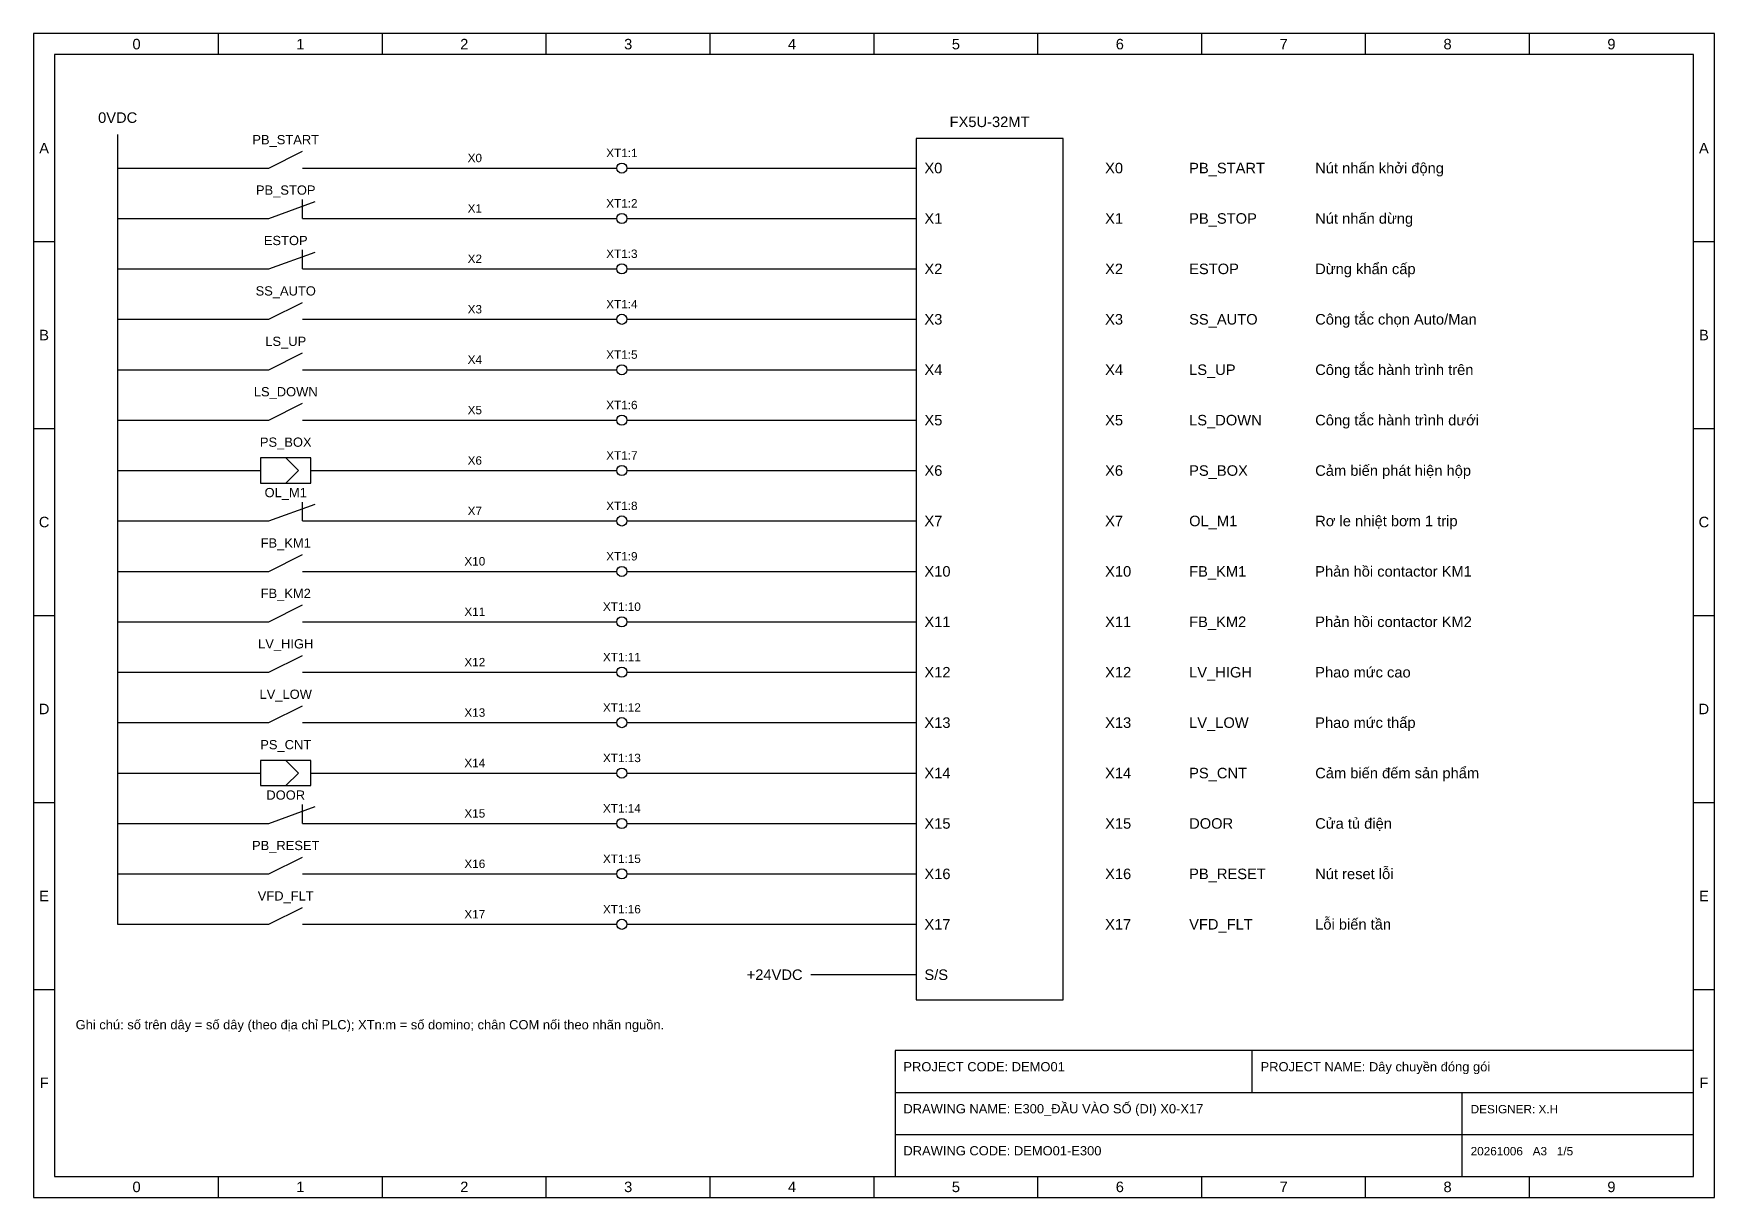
# Model space of a CAD drawing. Header units: millimetres. Extents: x 10 to 2210, y 10 to 287.
# Drawn here: x 10 to 410, y 10 to 287 of the extents above; entities that cross this region are included whole.
import ezdxf
from ezdxf.enums import TextEntityAlignment as Align

# ---------------------------------------------------------------- set-up
doc = ezdxf.new("R2010")
doc.units = ezdxf.units.MM
for name, color, linetype in [('FRAME', 7, 'Continuous'), ('PLC', 4, 'Continuous'), ('SYMBOL', 3, 'Continuous'), ('TERMINAL', 5, 'Continuous'), ('TEXT', 7, 'Continuous'), ('WIRE', 1, 'Continuous')]:
    doc.layers.add(name, color=color, linetype=linetype)
doc.styles.add('VN', font='arial.ttf')

msp = doc.modelspace()

# ---------------------------------------------------------------- texts
at = {"layer": 'FRAME', "style": 'VN'}
for s, p in [('0', (34.5, 284.5)), ('1', (73.5, 284.5)), ('2', (112.5, 284.5)), ('3', (151.5, 284.5)), ('4', (190.5, 284.5)), ('5', (229.5, 284.5)), ('6', (268.5, 284.5)), ('7', (307.5, 284.5)), ('8', (346.5, 284.5)), ('9', (385.5, 284.5)), ('A', (12.5, 259.75)), ('A', (407.5, 259.75)), ('B', (12.5, 215.25)), ('B', (407.5, 215.25)), ('C', (12.5, 170.75)), ('C', (407.5, 170.75)), ('D', (12.5, 126.25)), ('D', (407.5, 126.25)), ('E', (12.5, 81.75)), ('E', (407.5, 81.75)), ('F', (12.5, 37.25)), ('F', (407.5, 37.25)), ('0', (34.5, 12.5)), ('1', (73.5, 12.5)), ('2', (112.5, 12.5)), ('3', (151.5, 12.5)), ('4', (190.5, 12.5)), ('5', (229.5, 12.5)), ('6', (268.5, 12.5)), ('7', (307.5, 12.5)), ('8', (346.5, 12.5)), ('9', (385.5, 12.5))]:
    msp.add_text(s, height=2.5, dxfattribs=at).set_placement(p, align=Align.MIDDLE_CENTER)
at = {"layer": 'PLC', "style": 'VN'}
for s, p in [('X0', (222, 255)), ('X1', (222, 243)), ('X2', (222, 231)), ('X3', (222, 219)), ('X4', (222, 207)), ('X5', (222, 195)), ('X6', (222, 183)), ('X7', (222, 171)), ('X10', (222, 159)), ('X11', (222, 147)), ('X12', (222, 135)), ('X13', (222, 123)), ('X14', (222, 111)), ('X15', (222, 99)), ('X16', (222, 87)), ('X17', (222, 75)), ('S/S', (222, 63))]:
    msp.add_text(s, height=2.5, dxfattribs=at).set_placement(p, align=Align.MIDDLE_LEFT)
at = {"layer": 'TEXT', "style": 'VN'}
for s, height, p in [('0VDC', 2.5, (30, 265)), ('FX5U-32MT', 2.5, (237.5, 264)), ('PB_START', 2.2, (70, 260)), ('X0', 2, (115, 255.8)), ('XT1:1', 2, (150, 257)), ('PB_STOP', 2.2, (70, 248)), ('X1', 2, (115, 243.8)), ('XT1:2', 2, (150, 245)), ('ESTOP', 2.2, (70, 236)), ('X2', 2, (115, 231.8)), ('XT1:3', 2, (150, 233)), ('SS_AUTO', 2.2, (70, 224)), ('X3', 2, (115, 219.8)), ('XT1:4', 2, (150, 221)), ('LS_UP', 2.2, (70, 212)), ('X4', 2, (115, 207.8)), ('XT1:5', 2, (150, 209)), ('LS_DOWN', 2.2, (70, 200)), ('X5', 2, (115, 195.8)), ('XT1:6', 2, (150, 197)), ('PS_BOX', 2.2, (70, 188)), ('X6', 2, (115, 183.8)), ('XT1:7', 2, (150, 185)), ('OL_M1', 2.2, (70, 176)), ('X7', 2, (115, 171.8)), ('XT1:8', 2, (150, 173)), ('FB_KM1', 2.2, (70, 164)), ('X10', 2, (115, 159.8)), ('XT1:9', 2, (150, 161)), ('FB_KM2', 2.2, (70, 152)), ('X11', 2, (115, 147.8)), ('XT1:10', 2, (150, 149)), ('LV_HIGH', 2.2, (70, 140)), ('X12', 2, (115, 135.8)), ('XT1:11', 2, (150, 137)), ('LV_LOW', 2.2, (70, 128)), ('X13', 2, (115, 123.8)), ('XT1:12', 2, (150, 125)), ('PS_CNT', 2.2, (70, 116)), ('X14', 2, (115, 111.8)), ('XT1:13', 2, (150, 113)), ('DOOR', 2.2, (70, 104)), ('X15', 2, (115, 99.8)), ('XT1:14', 2, (150, 101)), ('PB_RESET', 2.2, (70, 92)), ('X16', 2, (115, 87.8)), ('XT1:15', 2, (150, 89)), ('VFD_FLT', 2.2, (70, 80)), ('X17', 2, (115, 75.8)), ('XT1:16', 2, (150, 77))]:
    msp.add_text(s, height=height, dxfattribs=at).set_placement(p, align=Align.BOTTOM_CENTER)
for s, p in [('X0', (265, 255)), ('PB_START', (285, 255)), ('Nút nhấn khởi động', (315, 255)), ('X1', (265, 243)), ('PB_STOP', (285, 243)), ('Nút nhấn dừng', (315, 243)), ('X2', (265, 231)), ('ESTOP', (285, 231)), ('Dừng khẩn cấp', (315, 231)), ('X3', (265, 219)), ('SS_AUTO', (285, 219)), ('Công tắc chọn Auto/Man', (315, 219)), ('X4', (265, 207)), ('LS_UP', (285, 207)), ('Công tắc hành trình trên', (315, 207)), ('X5', (265, 195)), ('LS_DOWN', (285, 195)), ('Công tắc hành trình dưới', (315, 195)), ('X6', (265, 183)), ('PS_BOX', (285, 183)), ('Cảm biến phát hiện hộp', (315, 183)), ('X7', (265, 171)), ('OL_M1', (285, 171)), ('Rơ le nhiệt bơm 1 trip', (315, 171)), ('X10', (265, 159)), ('FB_KM1', (285, 159)), ('Phản hồi contactor KM1', (315, 159)), ('X11', (265, 147)), ('FB_KM2', (285, 147)), ('Phản hồi contactor KM2', (315, 147)), ('X12', (265, 135)), ('LV_HIGH', (285, 135)), ('Phao mức cao', (315, 135)), ('X13', (265, 123)), ('LV_LOW', (285, 123)), ('Phao mức thấp', (315, 123)), ('X14', (265, 111)), ('PS_CNT', (285, 111)), ('Cảm biến đếm sản phẩm', (315, 111)), ('X15', (265, 99)), ('DOOR', (285, 99)), ('Cửa tủ điện', (315, 99)), ('X16', (265, 87)), ('PB_RESET', (285, 87)), ('Nút reset lỗi', (315, 87)), ('X17', (265, 75)), ('VFD_FLT', (285, 75)), ('Lỗi biến tần', (315, 75))]:
    msp.add_text(s, height=2.5, dxfattribs=at).set_placement(p, align=Align.MIDDLE_LEFT)
msp.add_text('+24VDC', height=2.5, dxfattribs=at).set_placement((193, 63), align=Align.MIDDLE_RIGHT)
for s, height, p in [('Ghi chú: số trên dây = số dây (theo địa chỉ PLC); XTn:m = số domino; chân COM nối theo nhãn nguồn.', 2.2, (20, 50)), ('PROJECT CODE: DEMO01', 2.2, (217, 40)), ('PROJECT NAME: Dây chuyền đóng gói', 2.2, (302, 40)), ('DRAWING NAME: E300_ĐẦU VÀO SỐ (DI) X0-X17', 2.2, (217, 30)), ('DESIGNER: X.H', 2, (352, 30)), ('DRAWING CODE: DEMO01-E300', 2.2, (217, 20)), ('20261006   A3   1/5', 2, (352, 20))]:
    msp.add_text(s, height=height, dxfattribs=at).set_placement(p)

# ---------------------------------------------------------------- blocks, each defined once
blk = doc.blocks.new('NO')
for p, q in [((6, 0), (14, 4)), ((0, 0), (6, 0)), ((14, 0), (20, 0))]:
    blk.add_line(p, q)
blk = doc.blocks.new('TERM')
blk.add_circle((0, 0), 1.2)
blk = doc.blocks.new('NC')
for p, q in [((6, 0), (17, 4)), ((14, 0), (14, 4.5)), ((0, 0), (6, 0)), ((14, 0), (20, 0))]:
    blk.add_line(p, q)
blk = doc.blocks.new('SENSOR')
for p, q in [((0, 0), (4, 0)), ((13, 0), (10, 3)), ((10, -3), (13, 0)), ((16, 0), (20, 0))]:
    blk.add_line(p, q)
blk.add_lwpolyline([(4, -3), (16, -3), (16, 3), (4, 3)], close=True)

# ---------------------------------------------------------------- linework, layer by layer
at = {"layer": 'FRAME'}
for p, q in [((54, 282), (54, 287)), ((93, 282), (93, 287)), ((132, 282), (132, 287)), ((171, 282), (171, 287)), ((210, 282), (210, 287)), ((249, 282), (249, 287)), ((288, 282), (288, 287)), ((327, 282), (327, 287)), ((366, 282), (366, 287)), ((10, 237.5), (15, 237.5)), ((405, 237.5), (410, 237.5)), ((10, 193), (15, 193)), ((405, 193), (410, 193)), ((10, 148.5), (15, 148.5)), ((405, 148.5), (410, 148.5)), ((10, 104), (15, 104)), ((405, 104), (410, 104)), ((10, 59.5), (15, 59.5)), ((405, 59.5), (410, 59.5)), ((300, 35), (300, 45)), ((215, 35), (405, 35)), ((350, 15), (350, 35)), ((215, 25), (405, 25)), ((54, 10), (54, 15)), ((93, 10), (93, 15)), ((132, 10), (132, 15)), ((171, 10), (171, 15)), ((210, 10), (210, 15)), ((249, 10), (249, 15)), ((288, 10), (288, 15)), ((327, 10), (327, 15)), ((366, 10), (366, 15))]:
    msp.add_line(p, q, dxfattribs=at)
for points in [[(10, 10), (410, 10), (410, 287), (10, 287)], [(15, 15), (405, 15), (405, 282), (15, 282)], [(215, 15), (405, 15), (405, 45), (215, 45)]]:
    msp.add_lwpolyline(points, close=True, dxfattribs=at)
at = {"layer": 'PLC'}
msp.add_lwpolyline([(220, 57), (255, 57), (255, 262), (220, 262)], close=True, dxfattribs=at)
at = {"layer": 'WIRE'}
for p, q in [((30, 263), (30, 75)), ((30, 255), (60, 255)), ((80, 255), (148.8, 255)), ((151.2, 255), (220, 255)), ((30, 243), (60, 243)), ((80, 243), (148.8, 243)), ((151.2, 243), (220, 243)), ((30, 231), (60, 231)), ((80, 231), (148.8, 231)), ((151.2, 231), (220, 231)), ((30, 219), (60, 219)), ((80, 219), (148.8, 219)), ((151.2, 219), (220, 219)), ((30, 207), (60, 207)), ((80, 207), (148.8, 207)), ((151.2, 207), (220, 207)), ((30, 195), (60, 195)), ((80, 195), (148.8, 195)), ((151.2, 195), (220, 195)), ((30, 183), (60, 183)), ((80, 183), (148.8, 183)), ((151.2, 183), (220, 183)), ((30, 171), (60, 171)), ((80, 171), (148.8, 171)), ((151.2, 171), (220, 171)), ((30, 159), (60, 159)), ((80, 159), (148.8, 159)), ((151.2, 159), (220, 159)), ((30, 147), (60, 147)), ((80, 147), (148.8, 147)), ((151.2, 147), (220, 147)), ((30, 135), (60, 135)), ((80, 135), (148.8, 135)), ((151.2, 135), (220, 135)), ((30, 123), (60, 123)), ((80, 123), (148.8, 123)), ((151.2, 123), (220, 123)), ((30, 111), (60, 111)), ((80, 111), (148.8, 111)), ((151.2, 111), (220, 111)), ((30, 99), (60, 99)), ((80, 99), (148.8, 99)), ((151.2, 99), (220, 99)), ((30, 87), (60, 87)), ((80, 87), (148.8, 87)), ((151.2, 87), (220, 87)), ((30, 75), (60, 75)), ((80, 75), (148.8, 75)), ((151.2, 75), (220, 75)), ((220, 63), (195, 63))]:
    msp.add_line(p, q, dxfattribs=at)

# ---------------------------------------------------------------- block references
at = {"layer": 'SYMBOL'}
for name, p in [('NO', (60, 255)), ('NC', (60, 243)), ('NC', (60, 231)), ('NO', (60, 219)), ('NO', (60, 207)), ('NO', (60, 195)), ('SENSOR', (60, 183)), ('NC', (60, 171)), ('NO', (60, 159)), ('NO', (60, 147)), ('NO', (60, 135)), ('NO', (60, 123)), ('SENSOR', (60, 111)), ('NC', (60, 99)), ('NO', (60, 87)), ('NO', (60, 75))]:
    msp.add_blockref(name, p, dxfattribs=at)
at = {"layer": 'TERMINAL'}
for p in [(150, 255), (150, 243), (150, 231), (150, 219), (150, 207), (150, 195), (150, 183), (150, 171), (150, 159), (150, 147), (150, 135), (150, 123), (150, 111), (150, 99), (150, 87), (150, 75)]:
    msp.add_blockref('TERM', p, dxfattribs=at)

msp.set_redraw_order([(e.dxf.handle, doc.entitydb.next_handle()) for e in msp.query("TEXT MTEXT ATTDEF DIMENSION ARC_DIMENSION")])  # texts and dimensions are drawn at this point

doc.saveas('drawing.dxf')
